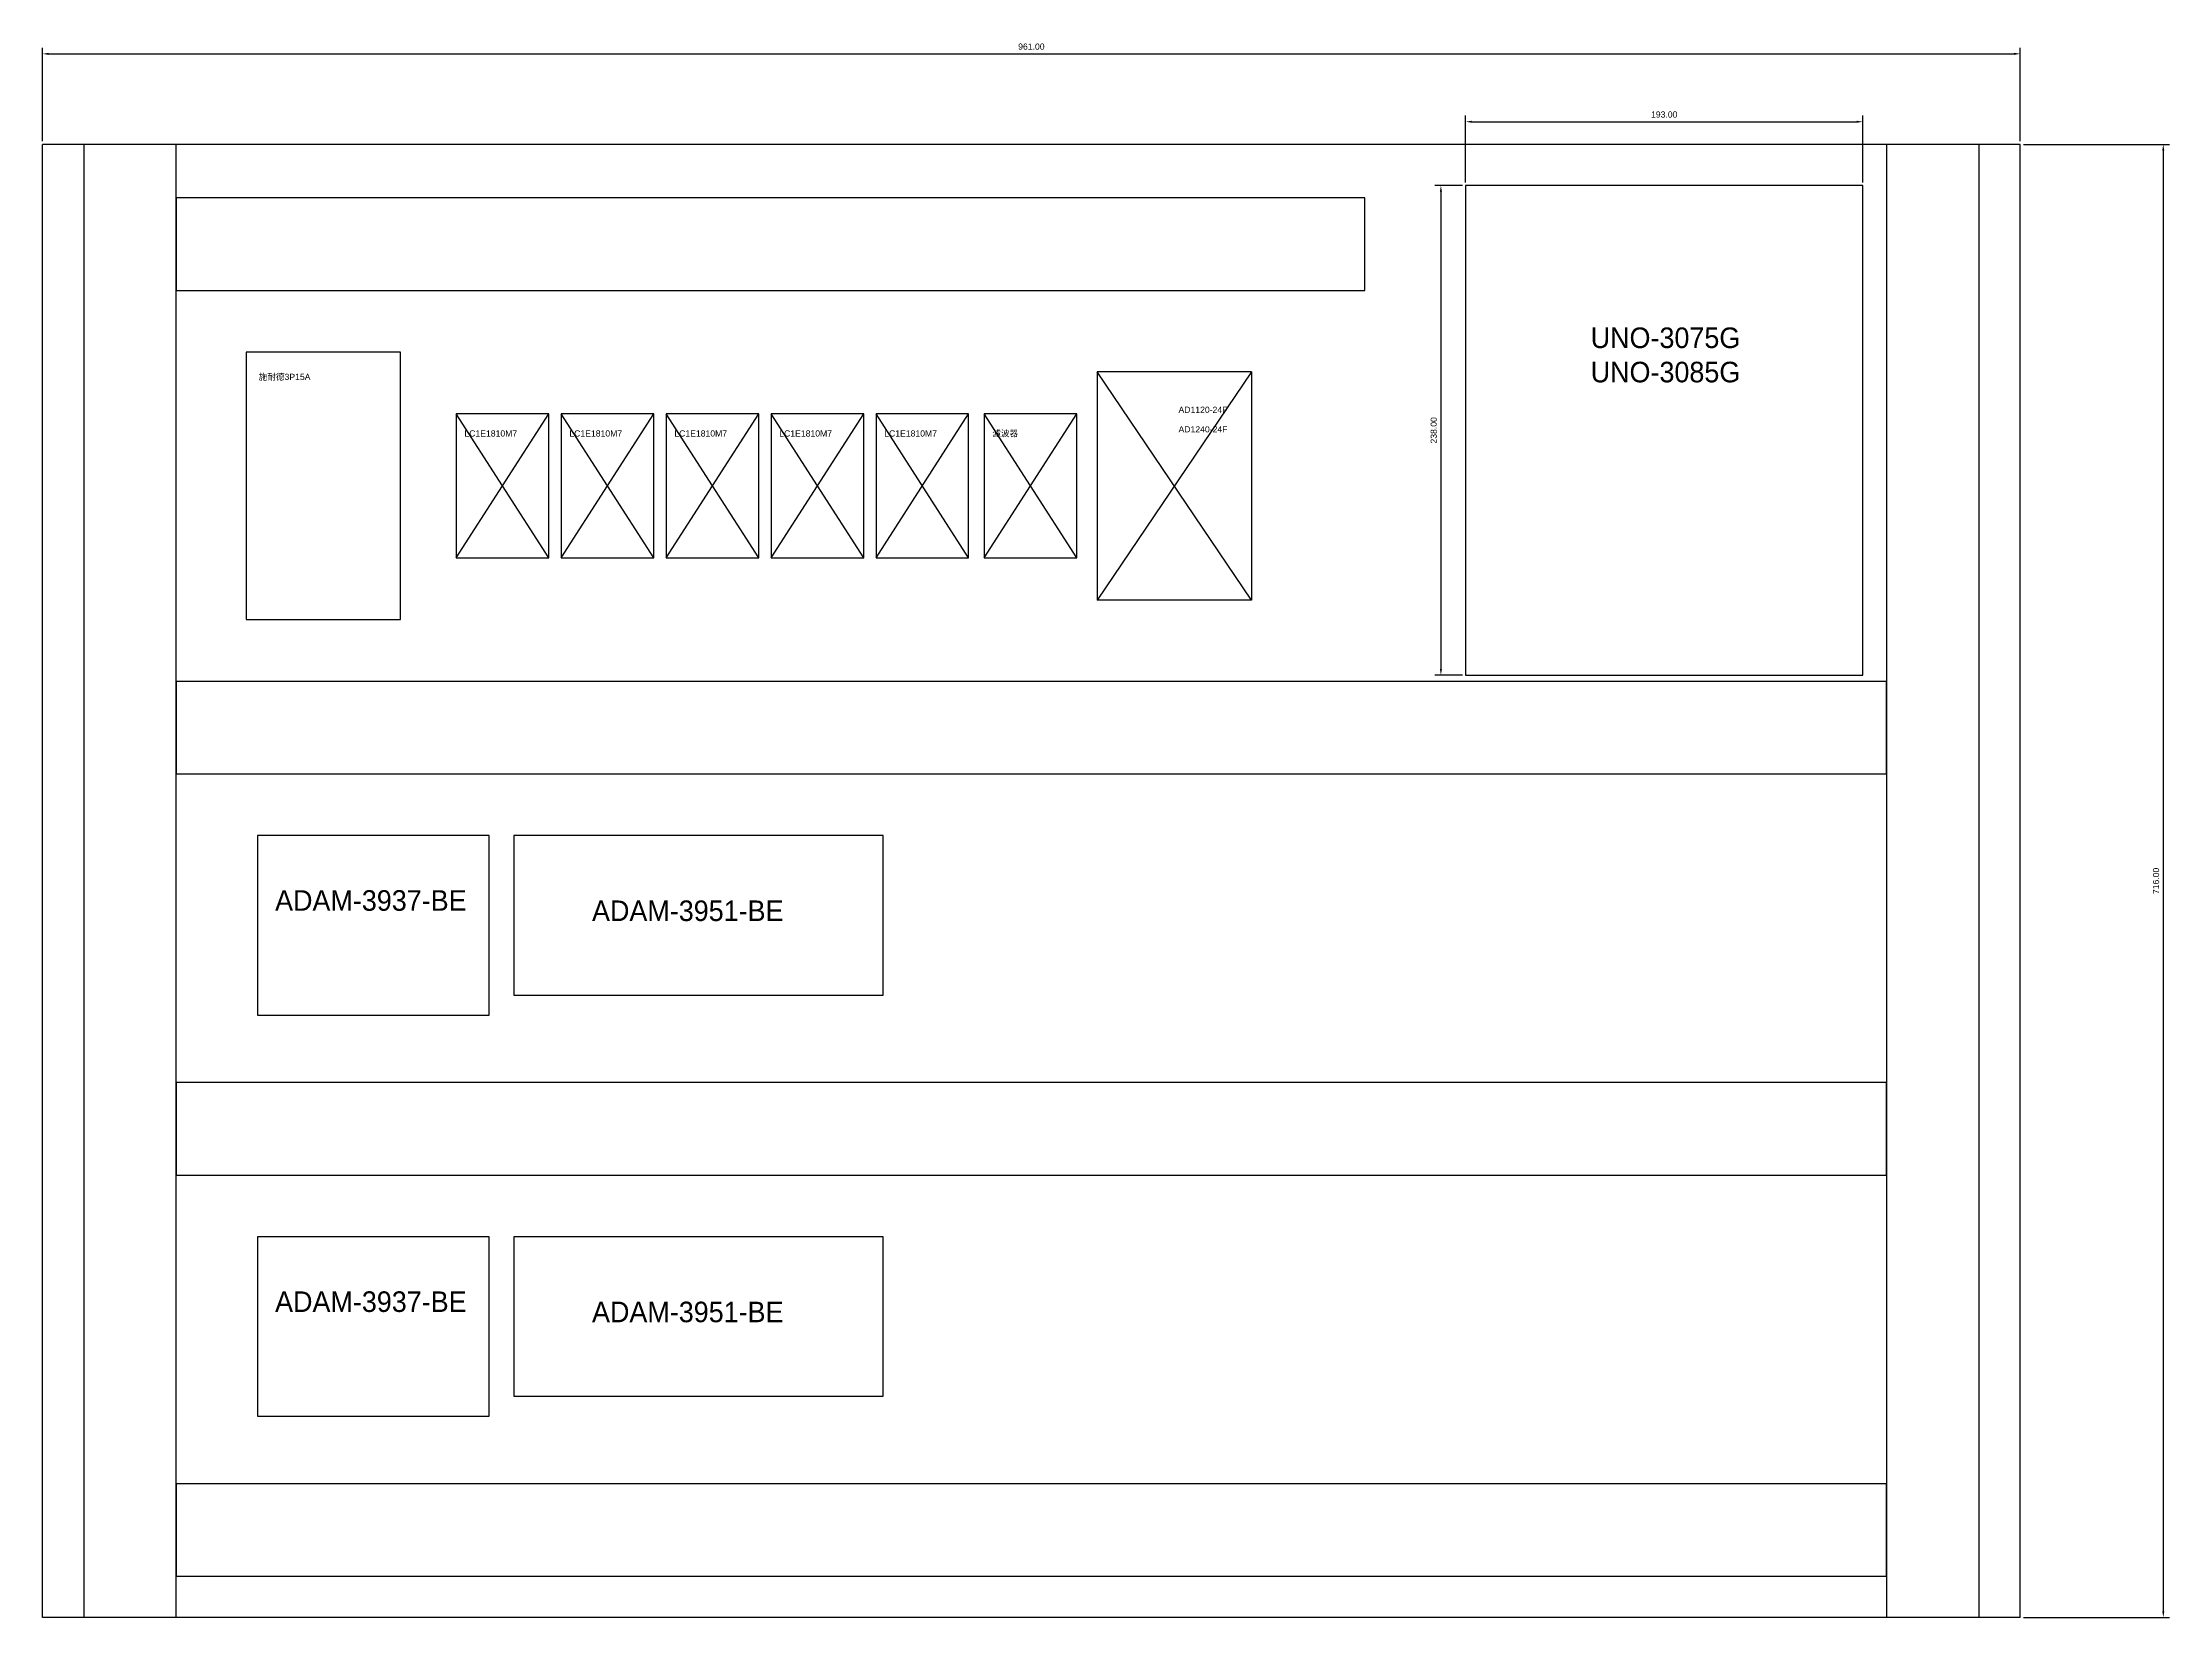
# Model space of a CAD drawing. Header units: millimetres. Extents: x -2287 to 3668, y -1364 to 3581.
# Drawn here: x 2634 to 3668, y 2815 to 3581 of the extents above; entities that cross this region are included whole.
import ezdxf

# ---------------------------------------------------------------- set-up
doc = ezdxf.new("R2010")
doc.units = ezdxf.units.MM
doc.linetypes.add('Amconstr', pattern=[9999, 9999, 0])
doc.layers.add('AM_5', color=3, linetype='Continuous', lineweight=25)
doc.layers.add('AM_CL', color=1, linetype='Amconstr', lineweight=25)
doc.styles.get("Standard").update_dxf_attribs({"font": 'arial.ttf'})
doc.styles.add('註記', font='arial.ttf', dxfattribs={"height": 3})
doc.dimstyles.new('配電公制$0', dxfattribs={"dimtxt": 3, "dimasz": 3, "dimexe": 3, "dimexo": 1.5, "dimgap": 2, "dimtad": 1, "dimzin": 3, "dimdsep": 46, "dimtxsty": 'Standard', "dimcen": 3, "dimazin": 2, "dimtfac": 1, "dimtofl": 0, "dimtmove": 0, "dimatfit": 3, "dimfxl": 1, "dimfrac": 1, "dimtolj": 1, "dimtzin": 0, "dimarcsym": 0})

msp = doc.modelspace()

# ---------------------------------------------------------------- texts
at = {"attachment_point": 1, "style": '註記'}
for s, insert, char_height, width in [('{\\fPMingLiU|b0|i0|c136|p18;UNO-3075G\\PUNO-3085G}', (3386.25, 3442), 10, 88), ('{\\fPMingLiU|b0|i0|c136|p18;施耐德}3P15A', (2739, 3419.5), 3, 29), ('AD1120-24F', (3186, 3403.5), 3, 37.5), ('LC1E1810M7', (2839, 3392), 3, 37), ('LC1E1810M7', (2890, 3392), 3, 37), ('LC1E1810M7', (2941, 3392), 3, 37), ('LC1E1810M7', (2992, 3392), 3, 37), ('LC1E1810M7', (3043, 3392), 3, 37), ('{\\fPMingLiU|b0|i0|c136|p18;濾波器}', (3095.5, 3392), 3, 37), ('AD1240-24F', (3186, 3394), 3, 37.5), ('{\\fPMingLiU|b0|i0|c136|p18;ADAM-3937-BE}', (2747, 3168.5), 10, 88), ('{\\fPMingLiU|b0|i0|c136|p18;ADAM-3951-BE}', (2901, 3163.5), 10, 88), ('{\\fPMingLiU|b0|i0|c136|p18;ADAM-3937-BE}', (2747, 2973.5), 10, 88), ('{\\fPMingLiU|b0|i0|c136|p18;ADAM-3951-BE}', (2901, 2968.5), 10, 88)]:
    msp.add_mtext(s, dxfattribs=dict(at, insert=insert, char_height=char_height, width=width))

# ---------------------------------------------------------------- blocks, each defined once
blk = doc.blocks.new('*D10')
at = {"layer": 'AM_5', "color": 0, "lineweight": -2, "transparency": 16777216}
for p, q in [((3596.5, 3531), (3667.5, 3531)), ((3664.5, 3528), (3664.5, 2818)), ((3596.5, 2815), (3667.5, 2815))]:
    blk.add_line(p, q, dxfattribs=at)
at = {"layer": 'AM_5', "color": 0, "transparency": 16777216}
for points in [[(3664, 3528), (3665, 3528), (3664.5, 3531)], [(3664, 2818), (3665, 2818), (3664.5, 2815)]]:
    blk.add_solid(points, dxfattribs=at)
at = {"layer": 'Defpoints', "color": 0, "transparency": 16777216}
for p in [(3595, 3531), (3595, 2815), (3664.5, 2815)]:
    blk.add_point(p, dxfattribs=at)
at = {"layer": 'AM_5', "color": 0, "transparency": 16777216, "insert": (3661, 3173), "char_height": 3, "attachment_point": 5, "rotation": 90}
blk.add_mtext('\\A1;716.00', dxfattribs=at)
blk = doc.blocks.new('*D11')
at = {"layer": 'AM_5', "color": 0, "lineweight": -2, "transparency": 16777216}
for p, q in [((2634, 3532.5), (2634, 3578)), ((3595, 3532.5), (3595, 3578)), ((2637, 3575), (3592, 3575))]:
    blk.add_line(p, q, dxfattribs=at)
at = {"layer": 'AM_5', "color": 0, "transparency": 16777216}
for points in [[(2637, 3575.5), (2637, 3574.5), (2634, 3575)], [(3592, 3575.5), (3592, 3574.5), (3595, 3575)]]:
    blk.add_solid(points, dxfattribs=at)
at = {"layer": 'Defpoints', "color": 0, "transparency": 16777216}
for p in [(3595, 3575), (2634, 3531), (3595, 3531)]:
    blk.add_point(p, dxfattribs=at)
at = {"layer": 'AM_5', "color": 0, "transparency": 16777216, "insert": (3114.5, 3578.5), "char_height": 3, "attachment_point": 5}
blk.add_mtext('\\A1;961.00', dxfattribs=at)
blk = doc.blocks.new('*D12')
at = {"layer": 'AM_5', "color": 0, "lineweight": -2, "transparency": 16777216}
for p, q in [((3325.5, 3512.5), (3325.5, 3545)), ((3518.5, 3512.5), (3518.5, 3545)), ((3328.5, 3542), (3515.5, 3542))]:
    blk.add_line(p, q, dxfattribs=at)
at = {"layer": 'AM_5', "color": 0, "transparency": 16777216}
for points in [[(3328.5, 3542.5), (3328.5, 3541.5), (3325.5, 3542)], [(3515.5, 3542.5), (3515.5, 3541.5), (3518.5, 3542)]]:
    blk.add_solid(points, dxfattribs=at)
at = {"layer": 'Defpoints', "color": 0, "transparency": 16777216}
for p in [(3518.5, 3542), (3325.5, 3511), (3518.5, 3511)]:
    blk.add_point(p, dxfattribs=at)
at = {"layer": 'AM_5', "color": 0, "transparency": 16777216, "insert": (3422, 3545.5), "char_height": 3, "attachment_point": 5}
blk.add_mtext('\\A1;193.00', dxfattribs=at)
blk = doc.blocks.new('*D13')
at = {"layer": 'AM_5', "color": 0, "lineweight": -2, "transparency": 16777216}
for p, q in [((3324, 3511), (3310.5, 3511)), ((3313.5, 3508), (3313.5, 3276)), ((3324, 3273), (3310.5, 3273))]:
    blk.add_line(p, q, dxfattribs=at)
at = {"layer": 'AM_5', "color": 0, "transparency": 16777216}
for points in [[(3313, 3508), (3314, 3508), (3313.5, 3511)], [(3313, 3276), (3314, 3276), (3313.5, 3273)]]:
    blk.add_solid(points, dxfattribs=at)
at = {"layer": 'Defpoints', "color": 0, "transparency": 16777216}
for p in [(3325.5, 3511), (3313.5, 3273), (3325.5, 3273)]:
    blk.add_point(p, dxfattribs=at)
at = {"layer": 'AM_5', "color": 0, "transparency": 16777216, "insert": (3310, 3392), "char_height": 3, "attachment_point": 5, "rotation": 90}
blk.add_mtext('\\A1;238.00', dxfattribs=at)

# ---------------------------------------------------------------- dimensions: what is measured, and where the dimension line sits
at = {"layer": 'AM_5'}
for base, p1, p2, picture, middle in [((3595, 3575), (2634, 3531), (3595, 3531), '*D11', (3114.5, 3578.532)), ((3518.5, 3542), (3325.5, 3511), (3518.5, 3511), '*D12', (3422, 3545.533))]:
    dim = msp.add_linear_dim(base=base, p1=p1, p2=p2, dimstyle='配電公制$0', override={"dimpost": ''}, dxfattribs=at)
    dim.commit()
    dim.dimension.update_dxf_attribs({"geometry": picture, "text_midpoint": middle})
for base, p1, p2, picture, middle in [((3664.5, 2815), (3595, 3531), (3595, 2815), '*D10', (3660.968, 3173)), ((3313.5, 3273), (3325.5, 3511), (3325.5, 3273), '*D13', (3309.967, 3392))]:
    dim = msp.add_linear_dim(base=base, p1=p1, p2=p2, angle=90, dimstyle='配電公制$0', override={"dimpost": ''}, dxfattribs=at)
    dim.commit()
    dim.dimension.update_dxf_attribs({"geometry": picture, "text_midpoint": middle})

# ---------------------------------------------------------------- linework, layer by layer
for p, q in [((2654, 3531), (2654, 2815)), ((2699, 2815), (2699, 3531)), ((3530, 3531), (3530, 2815)), ((3575, 2815), (3575, 3531)), ((2699, 3505), (2699, 3460)), ((3276.5, 3505), (2699, 3505)), ((3276.5, 3460), (3276.5, 3505)), ((3325.5, 3511), (3325.5, 3273)), ((3518.5, 3511), (3325.5, 3511)), ((3518.5, 3273), (3518.5, 3511)), ((2699, 3460), (3276.5, 3460)), ((2733, 3430), (2733, 3300)), ((2808, 3430), (2733, 3430)), ((2808, 3300), (2808, 3430)), ((3221.5, 3420.5), (3146.5, 3420.5)), ((3146.5, 3420.5), (3146.5, 3309.5)), ((3221.5, 3420.5), (3146.5, 3309.5)), ((3221.5, 3309.5), (3146.5, 3420.5)), ((3221.5, 3420.5), (3221.5, 3309.5)), ((2880, 3400), (2835, 3400)), ((2835, 3400), (2835, 3330)), ((2835, 3330), (2880, 3400)), ((2880, 3330), (2835, 3400)), ((2880, 3330), (2880, 3400)), ((2931, 3400), (2886, 3400)), ((2886, 3400), (2886, 3330)), ((2886, 3330), (2931, 3400)), ((2931, 3330), (2886, 3400)), ((2931, 3330), (2931, 3400)), ((2982, 3400), (2937, 3400)), ((2937, 3400), (2937, 3330)), ((2937, 3330), (2982, 3400)), ((2982, 3330), (2937, 3400)), ((2982, 3330), (2982, 3400)), ((3033, 3400), (2988, 3400)), ((2988, 3400), (2988, 3330)), ((2988, 3330), (3033, 3400)), ((3033, 3330), (2988, 3400)), ((3033, 3330), (3033, 3400)), ((3084, 3400), (3039, 3400)), ((3039, 3400), (3039, 3330)), ((3039, 3330), (3084, 3400)), ((3084, 3330), (3039, 3400)), ((3084, 3330), (3084, 3400)), ((3136.5, 3400), (3091.5, 3400)), ((3091.5, 3400), (3091.5, 3330)), ((3091.5, 3330), (3136.5, 3400)), ((3136.5, 3330), (3091.5, 3400)), ((3136.5, 3330), (3136.5, 3400)), ((2835, 3330), (2880, 3330)), ((2886, 3330), (2931, 3330)), ((2937, 3330), (2982, 3330)), ((2988, 3330), (3033, 3330)), ((3039, 3330), (3084, 3330)), ((3091.5, 3330), (3136.5, 3330)), ((3221.5, 3309.5), (3146.5, 3309.5)), ((2733, 3300), (2808, 3300)), ((2699, 3270), (2699, 3225)), ((3530, 3270), (2699, 3270)), ((3325.5, 3273), (3518.5, 3273)), ((3530, 3225), (3530, 3270)), ((2699, 3225), (3530, 3225)), ((2738.5, 3195), (2738.5, 3107.8)), ((2851, 3195), (2738.5, 3195)), ((2851, 3107.8), (2851, 3195)), ((2863, 3195), (2863, 3117.5)), ((3042.5, 3195), (2863, 3195)), ((3042.5, 3117.5), (3042.5, 3195)), ((2863, 3117.5), (3042.5, 3117.5)), ((2738.5, 3107.8), (2851, 3107.8)), ((2699, 3075), (2699, 3030)), ((3530, 3075), (2699, 3075)), ((3530, 3030), (3530, 3075)), ((2699, 3030), (3530, 3030)), ((2738.5, 3000), (2738.5, 2912.8)), ((2851, 3000), (2738.5, 3000)), ((2851, 2912.8), (2851, 3000)), ((2863, 3000), (2863, 2922.5)), ((3042.5, 3000), (2863, 3000)), ((3042.5, 2922.5), (3042.5, 3000)), ((2863, 2922.5), (3042.5, 2922.5)), ((2738.5, 2912.8), (2851, 2912.8)), ((2699, 2880), (2699, 2835)), ((3530, 2880), (2699, 2880)), ((3530, 2835), (3530, 2880)), ((2699, 2835), (3530, 2835))]:
    msp.add_line(p, q)
at = {"layer": 'AM_CL'}
for p, q in [((3595, 3531), (2634, 3531)), ((2634, 2815), (2634, 3531)), ((3595, 2815), (3595, 3531)), ((3595, 2815), (2634, 2815))]:
    msp.add_line(p, q, dxfattribs=at)

msp.set_redraw_order([(e.dxf.handle, doc.entitydb.next_handle()) for e in msp.query("TEXT MTEXT ATTDEF DIMENSION ARC_DIMENSION")])  # texts and dimensions are drawn at this point

doc.saveas('drawing.dxf')
